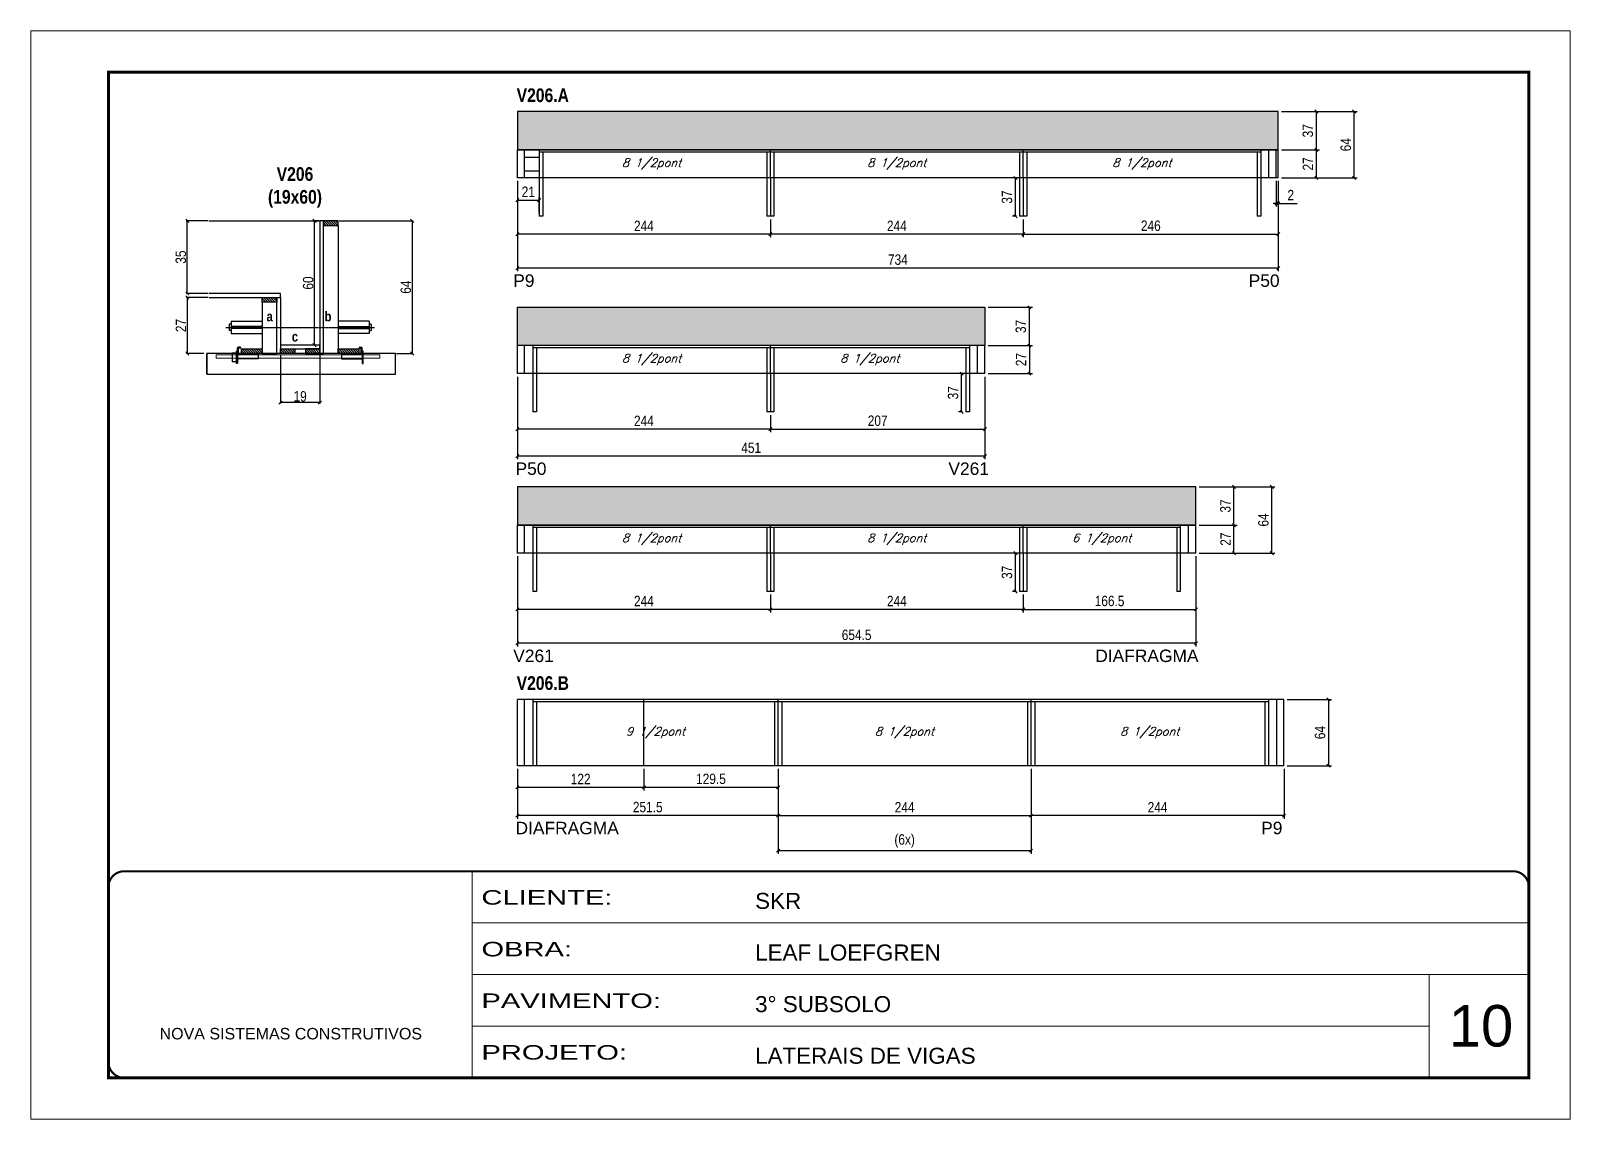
# Model space of a CAD drawing. Extents: x 3309 to 9590, y -2522 to 15424.
# Drawn here: x 4908 to 6393, y 11261 to 12311 of the extents above; entities that cross this region are included whole.
import ezdxf

# ---------------------------------------------------------------- set-up
doc = ezdxf.new("R2010")
doc.units = 0
for name, pattern in [('CONTINUO', [0]), ('DASHED', [0.75, 0.5, -0.25]), ('HIDDEN', [0.375, 0.25, -0.125])]:
    doc.linetypes.add(name, pattern=pattern)
for name, color, linetype in [('5', 5, 'Continuous'), ('barrote', 251, 'Continuous'), ('COTA', 241, 'Continuous'), ('detalhes', 4, 'Continuous'), ('NOMENCLATURA', 7, 'Continuous'), ('Painéis', 200, 'Continuous'), ('presilha', 1, 'Continuous'), ('SARR_2.2x10', 60, 'Continuous'), ('SARR_2.2x7', 40, 'Continuous'), ('SARR_3.5x7', 81, 'Continuous'), ('TENSOR', 3, 'Continuous'), ('texto', 7, 'Continuous')]:
    doc.layers.add(name, color=color, linetype=linetype)
for name, color, linetype, lineweight in [('CARIMBO', 255, 'Continuous', 9), ('CONCRETO', 251, 'Continuous', 25), ('Folhas', 255, 'Continuous', 9), ('SARRAFO DE PRESSAO', 251, 'DASHED', 9), ('SCO-___-LAJ', 2, 'Continuous', 0)]:
    doc.layers.add(name, color=color, linetype=linetype, lineweight=lineweight)
doc.styles.add('ARIAL', font='arial.ttf')
doc.styles.add('COTA TECNICA', font='techl___.ttf', dxfattribs={"height": 10})
doc.styles.add('COTA TECNICA 2X', font='techl___.ttf', dxfattribs={"height": 10})
doc.styles.add('Romans', font='romans.shx')
doc.styles.get("Standard").update_dxf_attribs({"font": 'arial.ttf'})
doc.styles.add('TECNICA', font='techb___.ttf', dxfattribs={"height": 10})
doc.styles.add('Tecnologia', font='')
doc.styles.get('Tecnologia').set_extended_font_data('Forgotten Futurist')
doc.dimstyles.new('PAINEL', dxfattribs={"dimtxt": 10, "dimasz": 3, "dimexe": 3, "dimexo": 3, "dimgap": 3, "dimtad": 1, "dimdec": 1, "dimzin": 12, "dimdsep": 46, "dimtxsty": 'COTA TECNICA', "dimblk1": 'OBLIQUE', "dimblk2": 'OBLIQUE', "dimsah": 1, "dimcen": 0.9, "dimclrd": 4, "dimclre": 4, "dimclrt": 240, "dimadec": 1, "dimazin": 3, "dimtfac": 1, "dimtdec": 1, "dimtmove": 0, "dimatfit": 3, "dimfxl": 1, "dimtolj": 1, "dimtzin": 12, "dimarcsym": 0})
doc.dimstyles.new('SECAO', dxfattribs={"dimscale": 0.333333, "dimtxt": 5, "dimasz": 9, "dimexe": 3, "dimexo": 3, "dimgap": 3, "dimtad": 1, "dimdec": 1, "dimlfac": 0.5, "dimzin": 12, "dimdsep": 46, "dimtxsty": 'COTA TECNICA 2X', "dimblk1": 'OBLIQUE', "dimblk2": 'OBLIQUE', "dimsah": 1, "dimcen": 0.9, "dimclrd": 4, "dimclre": 4, "dimclrt": 240, "dimadec": 1, "dimazin": 3, "dimtfac": 1, "dimtdec": 1, "dimtmove": 0, "dimatfit": 3, "dimfxl": 1, "dimtolj": 1, "dimtzin": 12, "dimarcsym": 0})
pattern_1 = [(135, (38384.258, -111512.7385), (-1.122532015, -1.122532015), [])]

msp = doc.modelspace()

# ---------------------------------------------------------------- texts
at = {"layer": '5', "linetype": 'Continuous'}
for s, rotation, p in [('P9', 359.99996, (5373.27, 12063.7)), ('P50', 359.99996, (6082.7, 12063.7)), ('P50', 0.00004, (5375.47, 11882.27)), ('V261', 0.00004, (5793.02, 11882.27)), ('V261', 359.99996, (5373.27, 11701.74)), ('DIAFRAGMA', 359.99996, (5934.7, 11701.74)), ('DIAFRAGMA', 0.00004, (5375.47, 11535.63)), ('P9', 0.00004, (6094.75, 11535.63))]:
    msp.add_text(s, height=12, rotation=rotation, dxfattribs=at).set_placement(p)
at = {"layer": 'CARIMBO', "style": 'ARIAL'}
msp.add_text('10', height=40, dxfattribs=at).set_placement((6275.73, 11330.85))
at = {"layer": 'detalhes', "style": 'TECNICA'}
for s, p in [('a', (5135.25, 12030.41)), ('b', (5191.22, 12030.4)), ('c', (5159.61, 12010.9))]:
    msp.add_text(s, height=9.6, dxfattribs=at).set_placement(p)
at = {"layer": 'NOMENCLATURA', "style": 'TECNICA'}
for s, p in [('V206.A', (5376.55, 12241.95)), ('V206.B', (5376.55, 11674.85))]:
    msp.add_text(s, height=13.2, dxfattribs=at).set_placement(p)
at = {"layer": 'NOMENCLATURA', "insert": (5162.72, 12179.13), "char_height": 13.2, "attachment_point": 2, "style": 'TECNICA'}
msp.add_mtext_dynamic_manual_height_columns('V206\\P(19x60)', width=300.2766, gutter_width=1, heights=[0], dxfattribs=at)
at = {"layer": 'texto', "color": 2, "char_height": 8, "attachment_point": 5, "style": 'Romans'}
for s, insert in [('{\\Q19;\\C256;8 1/2pont}', (5506.77, 12182.16)), ('{\\Q19;\\C256;8 1/2pont}', (5743.27, 12182.16)), ('{\\Q19;\\C256;8 1/2pont}', (5979.77, 12182.16)), ('{\\Q19;\\C256;8 1/2pont}', (5506.77, 11993.49)), ('{\\Q19;\\C256;8 1/2pont}', (5717.27, 11993.49)), ('{\\Q19;\\C256;8 1/2pont}', (5506.77, 11820.2)), ('{\\Q19;\\C256;8 1/2pont}', (5743.27, 11820.2)), ('{\\Q19;\\C256;6 1/2pont}', (5941.02, 11820.2)), ('{\\Q19;\\C256;9 1/2pont}', (5510.52, 11633.56)), ('{\\Q19;\\C256;8 1/2pont}', (5750.77, 11633.56)), ('{\\Q19;\\C256;8 1/2pont}', (5987.27, 11633.56))]:
    msp.add_mtext(s, dxfattribs=dict(at, insert=insert))

# ---------------------------------------------------------------- blocks, each defined once
blk = doc.blocks.new('9999999999')
at = {"color": 30, "linetype": 'CONTINUO'}
for p, q in [((98564.6, 34230.2), (98564.6, 34429.4)), ((98564.6, 34379.6), (99584, 34379.6)), ((98564.6, 34329.8), (99488, 34329.8)), ((99584, 34329.8), (99488, 34329.8)), ((99488, 34329.8), (99488, 34230.2)), ((98564.6, 34280), (99488, 34280))]:
    blk.add_line(p, q, dxfattribs=at)
at = {"color": 30, "linetype": 'CONTINUO', "const_width": 2}
blk.add_lwpolyline([(99584, 34230.2), (99584, 34414.4, 0.414214), (99569, 34429.4), (98229, 34429.4, 0.414214), (98214, 34414.4), (98214, 34245.2, 0.414214), (98229, 34230.2), (99584, 34230.2)], format="xyb", dxfattribs=at)
at = {"layer": 'Folhas'}
blk.add_lwpolyline([(98139, 34190.2), (99624, 34190.2), (99624, 35240.2), (98139, 35240.2)], close=True, dxfattribs=at)
at = {"layer": 'Folhas', "color": 30, "const_width": 3}
blk.add_lwpolyline([(98214, 34230.2), (99584, 34230.2), (99584, 35200.2), (98214, 35200.2)], close=True, dxfattribs=at)
at = {"color": 7, "linetype": 'Continuous', "ltscale": 5, "style": 'ARIAL'}
for s, height, p in [('SKR', 15.48, (98837.7, 34393.1)), ('LEAF LOEFGREN', 15.483, (98837.7, 34343.3)), ('3° SUBSOLO', 15.48, (98837.7, 34293.5)), ('NOVA SISTEMAS CONSTRUTIVOS', 11.059, (98263.2, 34267.2)), ('LATERAIS DE VIGAS', 15.483, (98837.7, 34243.7))]:
    blk.add_text(s, height=height, dxfattribs=at).set_placement(p)
at = {"layer": 'Folhas', "color": 7, "style": 'Tecnologia', "width": 1.5}
for s, p in [('CLIENTE:', (98573.7, 34397.2)), ('OBRA:', (98573.7, 34347.3)), ('PAVIMENTO:', (98573.7, 34297.5)), ('PROJETO:', (98573.7, 34247.7))]:
    blk.add_text(s, height=14, dxfattribs=at).set_placement(p)
blk = doc.blocks.new('_Oblique')
at = {"color": 0, "linetype": 'ByBlock', "lineweight": -2}
blk.add_line((-0.5, -0.5), (0.5, 0.5), dxfattribs=at)
blk = doc.blocks.new('*D262')
at = {"layer": 'COTA', "color": 4, "lineweight": -2, "transparency": 16777216}
for p, q in [((5148.7, 11998.4), (5148.7, 11951)), ((5186.7, 11998.4), (5186.7, 11951)), ((5186.7, 11952), (5148.7, 11952))]:
    blk.add_line(p, q, dxfattribs=at)
at = {"layer": 'Defpoints', "color": 0, "transparency": 16777216}
for p in [(5148.7, 11999.4), (5186.7, 11999.4), (5148.7, 11952)]:
    blk.add_point(p, dxfattribs=at)
at = {"layer": 'COTA', "color": 4, "lineweight": -2, "transparency": 16777216, "xscale": 3, "yscale": 3, "zscale": 3, "rotation": 180}
blk.add_blockref('_Oblique', (5148.7, 11952), dxfattribs=at)
at = {"layer": 'COTA', "color": 4, "lineweight": -2, "transparency": 16777216, "xscale": 3, "yscale": 3, "zscale": 3}
blk.add_blockref('_Oblique', (5186.7, 11952), dxfattribs=at)
at = {"layer": 'COTA', "color": 240, "transparency": 16777216, "insert": (5167.7, 11958), "char_height": 10, "attachment_point": 5, "style": 'COTA TECNICA 2X'}
blk.add_mtext('\\A1;19', dxfattribs=at)
blk = doc.blocks.new('PRESILHA METÁLICA 1')
at = {"layer": 'presilha'}
for p, q in [((0, 13), (6, 13)), ((0, 13), (0, 0)), ((6, 0), (0, 0)), ((6, 15.5), (7.5, 15.5)), ((6, -2.5), (6, 15.5)), ((6, 13), (6, 0)), ((7.5, 10.6), (7.5, 19.9)), ((7.5, 15.5), (7.5, -2.5)), ((37.5, 4.1), (7.5, 4.1)), ((12, 21), (8.6, 21)), ((9, 11.6), (9, 18.9)), ((12, 19.5), (9.6, 19.5)), ((37.5, 11), (9.6, 11)), ((12, 21), (12, 19.5)), ((37.5, 11), (37.5, 4.1)), ((7.5, -2.5), (6, -2.5))]:
    blk.add_line(p, q, dxfattribs=at)
for centre, radius, start, end in [((8.6, 19.9), 1.14, 90, 180), ((9.6, 18.9), 0.57, 90, 180), ((9.6, 11.6), 0.57, 180, 270)]:
    blk.add_arc(centre, radius, start, end, dxfattribs=at)
blk = doc.blocks.new('PRESILHA METÁLICA 2')
at = {"layer": 'presilha'}
for p, q in [((-5.2, 23.5), (-5.2, 22)), ((-5.2, 23.5), (-1.9, 23.5)), ((-0.8, 14.6), (-0.8, 22.4)), ((-30.8, 13.5), (-30.8, 6.6)), ((-30.8, 13.5), (-2.8, 13.5)), ((-30.8, 6.6), (-0.8, 6.6)), ((-5.2, 22), (-2.8, 22)), ((-2.2, 14.1), (-2.2, 21.4)), ((0.8, 18), (-0.8, 18)), ((-0.8, 18), (-0.8, 0)), ((-0.8, 0), (0.8, 0)), ((0.8, 0), (0.8, 18))]:
    blk.add_line(p, q, dxfattribs=at)
for centre, radius, start, end in [((-1.9, 22.4), 1.14, 0, 90), ((-2.8, 21.4), 0.57, 0, 90), ((-2.8, 14.1), 0.57, 270, 0)]:
    blk.add_arc(centre, radius, start, end, dxfattribs=at)
blk = doc.blocks.new('*D263')
at = {"layer": 'COTA', "color": 4, "lineweight": -2, "transparency": 16777216}
for p, q in [((5205.3, 12127.4), (5276.8, 12127.4)), ((5275.8, 12127.4), (5275.8, 11999.4)), ((5260.5, 11999.4), (5276.8, 11999.4))]:
    blk.add_line(p, q, dxfattribs=at)
at = {"layer": 'Defpoints', "color": 0, "transparency": 16777216}
for p in [(5204.3, 12127.4), (5259.5, 11999.4), (5275.8, 11999.4)]:
    blk.add_point(p, dxfattribs=at)
at = {"layer": 'COTA', "color": 4, "lineweight": -2, "transparency": 16777216, "xscale": 3, "yscale": 3, "zscale": 3}
for p, rotation in [((5275.8, 12127.4), 90), ((5275.8, 11999.4), 270)]:
    blk.add_blockref('_Oblique', p, dxfattribs=dict(at, rotation=rotation))
at = {"layer": 'COTA', "color": 240, "transparency": 16777216, "insert": (5269.7, 12063.4), "char_height": 10, "attachment_point": 5, "rotation": 90, "style": 'COTA TECNICA 2X'}
blk.add_mtext('\\A1;64', dxfattribs=at)
blk = doc.blocks.new('*D264')
at = {"layer": 'COTA', "color": 4, "lineweight": -2, "transparency": 16777216}
for p, q in [((5079, 12053.4), (5057.8, 12053.4)), ((5058.8, 12053.4), (5058.8, 11999.4)), ((5074.9, 11999.4), (5057.8, 11999.4))]:
    blk.add_line(p, q, dxfattribs=at)
at = {"layer": 'Defpoints', "color": 0, "transparency": 16777216}
for p in [(5080, 12053.4), (5058.8, 11999.4), (5075.9, 11999.4)]:
    blk.add_point(p, dxfattribs=at)
at = {"layer": 'COTA', "color": 4, "lineweight": -2, "transparency": 16777216, "xscale": 3, "yscale": 3, "zscale": 3}
for p, rotation in [((5058.8, 12053.4), 90), ((5058.8, 11999.4), 270)]:
    blk.add_blockref('_Oblique', p, dxfattribs=dict(at, rotation=rotation))
at = {"layer": 'COTA', "color": 240, "transparency": 16777216, "insert": (5052.7, 12026.4), "char_height": 10, "attachment_point": 5, "rotation": 90, "style": 'COTA TECNICA 2X'}
blk.add_mtext('\\A1;27', dxfattribs=at)
blk = doc.blocks.new('*D265')
at = {"layer": 'COTA', "color": 4, "lineweight": -2, "transparency": 16777216}
for p, q in [((5185.7, 12127.4), (5180.6, 12127.4)), ((5181.6, 12007.4), (5181.6, 12127.4)), ((5185.7, 12007.4), (5180.6, 12007.4))]:
    blk.add_line(p, q, dxfattribs=at)
at = {"layer": 'Defpoints', "color": 0, "transparency": 16777216}
for p in [(5181.6, 12127.4), (5186.7, 12127.4), (5186.7, 12007.4)]:
    blk.add_point(p, dxfattribs=at)
at = {"layer": 'COTA', "color": 4, "lineweight": -2, "transparency": 16777216, "xscale": 3, "yscale": 3, "zscale": 3}
for p, rotation in [((5181.6, 12127.4), 90), ((5181.6, 12007.4), 270)]:
    blk.add_blockref('_Oblique', p, dxfattribs=dict(at, rotation=rotation))
at = {"layer": 'COTA', "color": 240, "transparency": 16777216, "insert": (5175.5, 12067.4), "char_height": 10, "attachment_point": 5, "rotation": 90, "style": 'COTA TECNICA 2X'}
blk.add_mtext('\\A1;60', dxfattribs=at)
blk = doc.blocks.new('*D266')
at = {"layer": 'COTA', "color": 4, "lineweight": -2, "transparency": 16777216}
for p, q in [((5079, 12127.4), (5057.8, 12127.4)), ((5058.8, 12057.4), (5058.8, 12127.4)), ((5079, 12057.4), (5057.8, 12057.4))]:
    blk.add_line(p, q, dxfattribs=at)
at = {"layer": 'Defpoints', "color": 0, "transparency": 16777216}
for p in [(5058.8, 12127.4), (5080, 12127.4), (5080, 12057.4)]:
    blk.add_point(p, dxfattribs=at)
at = {"layer": 'COTA', "color": 4, "lineweight": -2, "transparency": 16777216, "xscale": 3, "yscale": 3, "zscale": 3}
for p, rotation in [((5058.8, 12127.4), 90), ((5058.8, 12057.4), 270)]:
    blk.add_blockref('_Oblique', p, dxfattribs=dict(at, rotation=rotation))
at = {"layer": 'COTA', "color": 240, "transparency": 16777216, "insert": (5052.6, 12092.4), "char_height": 10, "attachment_point": 5, "rotation": 90, "style": 'COTA TECNICA 2X'}
blk.add_mtext('\\A1;35', dxfattribs=at)
blk = doc.blocks.new('*D267')
at = {"layer": 'COTA', "color": 4, "linetype": 'ByBlock', "lineweight": -2, "transparency": 16777216}
for p, q in [((5621.3, 12128.8), (5621.3, 12111.5)), ((5865.3, 12128.8), (5865.3, 12111.5)), ((5865.3, 12114.5), (5621.3, 12114.5))]:
    blk.add_line(p, q, dxfattribs=at)
at = {"layer": 'Defpoints', "color": 0, "linetype": 'ByBlock', "transparency": 16777216}
for p in [(5621.3, 12131.8), (5865.3, 12131.8), (5621.3, 12114.5)]:
    blk.add_point(p, dxfattribs=at)
at = {"layer": 'COTA', "color": 4, "linetype": 'ByBlock', "lineweight": -2, "transparency": 16777216, "xscale": 3, "yscale": 3, "zscale": 3, "rotation": 180}
blk.add_blockref('_Oblique', (5621.3, 12114.5), dxfattribs=at)
at = {"layer": 'COTA', "color": 4, "linetype": 'ByBlock', "lineweight": -2, "transparency": 16777216, "xscale": 3, "yscale": 3, "zscale": 3}
blk.add_blockref('_Oblique', (5865.3, 12114.5), dxfattribs=at)
at = {"layer": 'COTA', "color": 240, "linetype": 'ByBlock', "transparency": 16777216, "insert": (5743.3, 12122.5), "char_height": 10, "attachment_point": 5, "style": 'COTA TECNICA'}
blk.add_mtext('\\A1;244', dxfattribs=at)
blk = doc.blocks.new('*D268')
at = {"layer": 'COTA', "color": 4, "linetype": 'ByBlock', "lineweight": -2, "transparency": 16777216}
for p, q in [((5377.3, 12165.8), (5377.3, 12111.5)), ((5621.3, 12128.8), (5621.3, 12111.5)), ((5621.3, 12114.5), (5377.3, 12114.5))]:
    blk.add_line(p, q, dxfattribs=at)
at = {"layer": 'Defpoints', "color": 0, "linetype": 'ByBlock', "transparency": 16777216}
for p in [(5377.3, 12168.8), (5621.3, 12131.8), (5377.3, 12114.5)]:
    blk.add_point(p, dxfattribs=at)
at = {"layer": 'COTA', "color": 4, "linetype": 'ByBlock', "lineweight": -2, "transparency": 16777216, "xscale": 3, "yscale": 3, "zscale": 3, "rotation": 180}
blk.add_blockref('_Oblique', (5377.3, 12114.5), dxfattribs=at)
at = {"layer": 'COTA', "color": 4, "linetype": 'ByBlock', "lineweight": -2, "transparency": 16777216, "xscale": 3, "yscale": 3, "zscale": 3}
blk.add_blockref('_Oblique', (5621.3, 12114.5), dxfattribs=at)
at = {"layer": 'COTA', "color": 240, "linetype": 'ByBlock', "transparency": 16777216, "insert": (5499.3, 12122.5), "char_height": 10, "attachment_point": 5, "style": 'COTA TECNICA'}
blk.add_mtext('\\A1;244', dxfattribs=at)
blk = doc.blocks.new('*D269')
at = {"layer": 'COTA', "color": 4, "linetype": 'ByBlock', "lineweight": -2, "transparency": 16777216}
for p, q in [((5377.3, 12165.8), (5377.3, 12078.7)), ((6111.3, 12165.8), (6111.3, 12078.7)), ((6111.3, 12081.7), (5377.3, 12081.7))]:
    blk.add_line(p, q, dxfattribs=at)
at = {"layer": 'Defpoints', "color": 0, "linetype": 'ByBlock', "transparency": 16777216}
for p in [(5377.3, 12168.8), (6111.3, 12168.8), (5377.3, 12081.7)]:
    blk.add_point(p, dxfattribs=at)
at = {"layer": 'COTA', "color": 4, "linetype": 'ByBlock', "lineweight": -2, "transparency": 16777216, "xscale": 3, "yscale": 3, "zscale": 3, "rotation": 180}
blk.add_blockref('_Oblique', (5377.3, 12081.7), dxfattribs=at)
at = {"layer": 'COTA', "color": 4, "linetype": 'ByBlock', "lineweight": -2, "transparency": 16777216, "xscale": 3, "yscale": 3, "zscale": 3}
blk.add_blockref('_Oblique', (6111.3, 12081.7), dxfattribs=at)
at = {"layer": 'COTA', "color": 240, "linetype": 'ByBlock', "transparency": 16777216, "insert": (5744.3, 12089.9), "char_height": 10, "attachment_point": 5, "style": 'COTA TECNICA'}
blk.add_mtext('\\A1;734', dxfattribs=at)
blk = doc.blocks.new('*D270')
at = {"layer": 'COTA', "color": 4, "lineweight": -2, "transparency": 16777216}
for p, q in [((6114.3, 12195.8), (6151, 12195.8)), ((6148, 12168.8), (6148, 12195.8)), ((6114.3, 12168.8), (6151, 12168.8))]:
    blk.add_line(p, q, dxfattribs=at)
at = {"layer": 'Defpoints', "color": 0, "transparency": 16777216}
for p in [(6111.3, 12195.8), (6148, 12195.8), (6111.3, 12168.8)]:
    blk.add_point(p, dxfattribs=at)
at = {"layer": 'COTA', "color": 4, "lineweight": -2, "transparency": 16777216, "xscale": 3, "yscale": 3, "zscale": 3}
for p, rotation in [((6148, 12195.8), 90), ((6148, 12168.8), 270)]:
    blk.add_blockref('_Oblique', p, dxfattribs=dict(at, rotation=rotation))
at = {"layer": 'COTA', "color": 240, "transparency": 16777216, "insert": (6139.9, 12182.3), "char_height": 10, "attachment_point": 5, "rotation": 90, "style": 'COTA TECNICA'}
blk.add_mtext('\\A1;27', dxfattribs=at)
blk = doc.blocks.new('*D271')
at = {"layer": 'COTA', "color": 4, "lineweight": -2, "transparency": 16777216}
for p, q in [((6114.3, 12232.8), (6151, 12232.8)), ((6148, 12195.8), (6148, 12232.8)), ((6114.3, 12195.8), (6151, 12195.8))]:
    blk.add_line(p, q, dxfattribs=at)
at = {"layer": 'Defpoints', "color": 0, "transparency": 16777216}
for p in [(6111.3, 12232.8), (6148, 12232.8), (6111.3, 12195.8)]:
    blk.add_point(p, dxfattribs=at)
at = {"layer": 'COTA', "color": 4, "lineweight": -2, "transparency": 16777216, "xscale": 3, "yscale": 3, "zscale": 3}
for p, rotation in [((6148, 12232.8), 90), ((6148, 12195.8), 270)]:
    blk.add_blockref('_Oblique', p, dxfattribs=dict(at, rotation=rotation))
at = {"layer": 'COTA', "color": 240, "transparency": 16777216, "insert": (6139.8, 12214.3), "char_height": 10, "attachment_point": 5, "rotation": 90, "style": 'COTA TECNICA'}
blk.add_mtext('\\A1;37', dxfattribs=at)
blk = doc.blocks.new('*D272')
at = {"layer": 'COTA', "color": 4, "lineweight": -2, "transparency": 16777216}
for p, q in [((6114.3, 12232.8), (6187.5, 12232.8)), ((6184.5, 12168.8), (6184.5, 12232.8)), ((6114.3, 12168.8), (6187.5, 12168.8))]:
    blk.add_line(p, q, dxfattribs=at)
at = {"layer": 'Defpoints', "color": 0, "transparency": 16777216}
for p in [(6111.3, 12232.8), (6184.5, 12232.8), (6111.3, 12168.8)]:
    blk.add_point(p, dxfattribs=at)
at = {"layer": 'COTA', "color": 4, "lineweight": -2, "transparency": 16777216, "xscale": 3, "yscale": 3, "zscale": 3}
for p, rotation in [((6184.5, 12232.8), 90), ((6184.5, 12168.8), 270)]:
    blk.add_blockref('_Oblique', p, dxfattribs=dict(at, rotation=rotation))
at = {"layer": 'COTA', "color": 240, "transparency": 16777216, "insert": (6176.4, 12200.8), "char_height": 10, "attachment_point": 5, "rotation": 90, "style": 'COTA TECNICA'}
blk.add_mtext('\\A1;64', dxfattribs=at)
blk = doc.blocks.new('*D273')
at = {"layer": 'COTA', "color": 4, "lineweight": -2, "transparency": 16777216}
for p, q in [((6111.3, 12165.8), (6111.3, 12111.5)), ((5865.3, 12128.8), (5865.3, 12111.5)), ((5865.3, 12114.5), (6111.3, 12114.5))]:
    blk.add_line(p, q, dxfattribs=at)
at = {"layer": 'Defpoints', "color": 0, "transparency": 16777216}
for p in [(6111.3, 12168.8), (5865.3, 12131.8), (6111.3, 12114.5)]:
    blk.add_point(p, dxfattribs=at)
at = {"layer": 'COTA', "color": 4, "lineweight": -2, "transparency": 16777216, "xscale": 3, "yscale": 3, "zscale": 3, "rotation": 180}
blk.add_blockref('_Oblique', (5865.3, 12114.5), dxfattribs=at)
at = {"layer": 'COTA', "color": 4, "lineweight": -2, "transparency": 16777216, "xscale": 3, "yscale": 3, "zscale": 3}
blk.add_blockref('_Oblique', (6111.3, 12114.5), dxfattribs=at)
at = {"layer": 'COTA', "color": 240, "transparency": 16777216, "insert": (5988.3, 12122.6), "char_height": 10, "attachment_point": 5, "style": 'COTA TECNICA'}
blk.add_mtext('\\A1;246', dxfattribs=at)
blk = doc.blocks.new('*D274')
at = {"layer": 'COTA', "color": 4, "lineweight": -2, "transparency": 16777216}
for p, q in [((5377.3, 12165.8), (5377.3, 12144.3)), ((5377.3, 12147.3), (5398.3, 12147.3)), ((5398.3, 12134.8), (5398.3, 12150.3))]:
    blk.add_line(p, q, dxfattribs=at)
at = {"layer": 'Defpoints', "color": 0, "transparency": 16777216}
for p in [(5377.3, 12168.8), (5398.3, 12147.3), (5398.3, 12131.8)]:
    blk.add_point(p, dxfattribs=at)
at = {"layer": 'COTA', "color": 4, "lineweight": -2, "transparency": 16777216, "xscale": 3, "yscale": 3, "zscale": 3, "rotation": 180}
blk.add_blockref('_Oblique', (5377.3, 12147.3), dxfattribs=at)
at = {"layer": 'COTA', "color": 4, "lineweight": -2, "transparency": 16777216, "xscale": 3, "yscale": 3, "zscale": 3}
blk.add_blockref('_Oblique', (5398.3, 12147.3), dxfattribs=at)
at = {"layer": 'COTA', "color": 240, "transparency": 16777216, "insert": (5387.8, 12155.4), "char_height": 10, "attachment_point": 5, "style": 'COTA TECNICA'}
blk.add_mtext('\\A1;21', dxfattribs=at)
blk = doc.blocks.new('*D275')
at = {"layer": 'COTA', "color": 4, "linetype": 'ByBlock', "lineweight": -2, "transparency": 16777216}
for p, q in [((5377.3, 11977), (5377.3, 11923.4)), ((5621.3, 11940), (5621.3, 11923.4)), ((5621.3, 11926.4), (5377.3, 11926.4))]:
    blk.add_line(p, q, dxfattribs=at)
at = {"layer": 'Defpoints', "color": 0, "linetype": 'ByBlock', "transparency": 16777216}
for p in [(5377.3, 11980), (5621.3, 11943), (5377.3, 11926.4)]:
    blk.add_point(p, dxfattribs=at)
at = {"layer": 'COTA', "color": 4, "linetype": 'ByBlock', "lineweight": -2, "transparency": 16777216, "xscale": 3, "yscale": 3, "zscale": 3, "rotation": 180}
blk.add_blockref('_Oblique', (5377.3, 11926.4), dxfattribs=at)
at = {"layer": 'COTA', "color": 4, "linetype": 'ByBlock', "lineweight": -2, "transparency": 16777216, "xscale": 3, "yscale": 3, "zscale": 3}
blk.add_blockref('_Oblique', (5621.3, 11926.4), dxfattribs=at)
at = {"layer": 'COTA', "color": 240, "linetype": 'ByBlock', "transparency": 16777216, "insert": (5499.3, 11934.4), "char_height": 10, "attachment_point": 5, "style": 'COTA TECNICA'}
blk.add_mtext('\\A1;244', dxfattribs=at)
blk = doc.blocks.new('*D276')
at = {"layer": 'COTA', "color": 4, "lineweight": -2, "transparency": 16777216}
for p, q in [((5831.3, 12007), (5874.2, 12007)), ((5871.2, 12007), (5871.2, 11980)), ((5831.3, 11980), (5874.2, 11980))]:
    blk.add_line(p, q, dxfattribs=at)
at = {"layer": 'Defpoints', "color": 0, "transparency": 16777216}
for p in [(5828.3, 12007), (5828.3, 11980), (5871.2, 11980)]:
    blk.add_point(p, dxfattribs=at)
at = {"layer": 'COTA', "color": 4, "lineweight": -2, "transparency": 16777216, "xscale": 3, "yscale": 3, "zscale": 3}
for p, rotation in [((5871.2, 12007), 90), ((5871.2, 11980), 270)]:
    blk.add_blockref('_Oblique', p, dxfattribs=dict(at, rotation=rotation))
at = {"layer": 'COTA', "color": 240, "transparency": 16777216, "insert": (5863.1, 11993.5), "char_height": 10, "attachment_point": 5, "rotation": 90, "style": 'COTA TECNICA'}
blk.add_mtext('\\A1;27', dxfattribs=at)
blk = doc.blocks.new('*D277')
at = {"layer": 'COTA', "color": 4, "lineweight": -2, "transparency": 16777216}
for p, q in [((5831.3, 12044), (5874.2, 12044)), ((5871.2, 12007), (5871.2, 12044)), ((5831.3, 12007), (5874.2, 12007))]:
    blk.add_line(p, q, dxfattribs=at)
at = {"layer": 'Defpoints', "color": 0, "transparency": 16777216}
for p in [(5828.3, 12044), (5871.2, 12044), (5828.3, 12007)]:
    blk.add_point(p, dxfattribs=at)
at = {"layer": 'COTA', "color": 4, "lineweight": -2, "transparency": 16777216, "xscale": 3, "yscale": 3, "zscale": 3}
for p, rotation in [((5871.2, 12044), 90), ((5871.2, 12007), 270)]:
    blk.add_blockref('_Oblique', p, dxfattribs=dict(at, rotation=rotation))
at = {"layer": 'COTA', "color": 240, "transparency": 16777216, "insert": (5862.9, 12025.5), "char_height": 10, "attachment_point": 5, "rotation": 90, "style": 'COTA TECNICA'}
blk.add_mtext('\\A1;37', dxfattribs=at)
blk = doc.blocks.new('*D278')
at = {"layer": 'COTA', "color": 4, "lineweight": -2, "transparency": 16777216}
for p, q in [((5806.8, 11980), (5802.8, 11980)), ((5805.8, 11943), (5805.8, 11980)), ((5806.8, 11943), (5802.8, 11943))]:
    blk.add_line(p, q, dxfattribs=at)
at = {"layer": 'Defpoints', "color": 0, "transparency": 16777216}
for p in [(5805.8, 11980), (5809.8, 11980), (5809.8, 11943)]:
    blk.add_point(p, dxfattribs=at)
at = {"layer": 'COTA', "color": 4, "lineweight": -2, "transparency": 16777216, "xscale": 3, "yscale": 3, "zscale": 3}
for p, rotation in [((5805.8, 11980), 90), ((5805.8, 11943), 270)]:
    blk.add_blockref('_Oblique', p, dxfattribs=dict(at, rotation=rotation))
at = {"layer": 'COTA', "color": 240, "transparency": 16777216, "insert": (5797.6, 11961.5), "char_height": 10, "attachment_point": 5, "rotation": 90, "style": 'COTA TECNICA'}
blk.add_mtext('\\A1;37', dxfattribs=at)
blk = doc.blocks.new('*D279')
at = {"layer": 'COTA', "color": 4, "lineweight": -2, "transparency": 16777216}
for p, q in [((5828.3, 11977), (5828.3, 11923.4)), ((5621.3, 11940), (5621.3, 11923.4)), ((5621.3, 11926.4), (5828.3, 11926.4))]:
    blk.add_line(p, q, dxfattribs=at)
at = {"layer": 'Defpoints', "color": 0, "transparency": 16777216}
for p in [(5828.3, 11980), (5621.3, 11943), (5828.3, 11926.4)]:
    blk.add_point(p, dxfattribs=at)
at = {"layer": 'COTA', "color": 4, "lineweight": -2, "transparency": 16777216, "xscale": 3, "yscale": 3, "zscale": 3, "rotation": 180}
blk.add_blockref('_Oblique', (5621.3, 11926.4), dxfattribs=at)
at = {"layer": 'COTA', "color": 4, "lineweight": -2, "transparency": 16777216, "xscale": 3, "yscale": 3, "zscale": 3}
blk.add_blockref('_Oblique', (5828.3, 11926.4), dxfattribs=at)
at = {"layer": 'COTA', "color": 240, "transparency": 16777216, "insert": (5724.8, 11934.5), "char_height": 10, "attachment_point": 5, "style": 'COTA TECNICA'}
blk.add_mtext('\\A1;207', dxfattribs=at)
blk = doc.blocks.new('*D280')
at = {"layer": 'COTA', "color": 4, "lineweight": -2, "transparency": 16777216}
for p, q in [((5858.8, 12168.8), (5854.8, 12168.8)), ((5857.8, 12131.8), (5857.8, 12168.8)), ((5858.8, 12131.8), (5854.8, 12131.8))]:
    blk.add_line(p, q, dxfattribs=at)
at = {"layer": 'Defpoints', "color": 0, "transparency": 16777216}
for p in [(5857.8, 12168.8), (5861.8, 12168.8), (5861.8, 12131.8)]:
    blk.add_point(p, dxfattribs=at)
at = {"layer": 'COTA', "color": 4, "lineweight": -2, "transparency": 16777216, "xscale": 3, "yscale": 3, "zscale": 3}
for p, rotation in [((5857.8, 12168.8), 90), ((5857.8, 12131.8), 270)]:
    blk.add_blockref('_Oblique', p, dxfattribs=dict(at, rotation=rotation))
at = {"layer": 'COTA', "color": 240, "transparency": 16777216, "insert": (5849.6, 12150.3), "char_height": 10, "attachment_point": 5, "rotation": 90, "style": 'COTA TECNICA'}
blk.add_mtext('\\A1;37', dxfattribs=at)
blk = doc.blocks.new('*D281')
at = {"layer": 'COTA', "color": 4, "linetype": 'ByBlock', "lineweight": -2, "transparency": 16777216}
for p, q in [((5621.3, 11766.8), (5621.3, 11749.5)), ((5865.3, 11766.8), (5865.3, 11749.5)), ((5865.3, 11752.5), (5621.3, 11752.5))]:
    blk.add_line(p, q, dxfattribs=at)
at = {"layer": 'Defpoints', "color": 0, "linetype": 'ByBlock', "transparency": 16777216}
for p in [(5621.3, 11769.8), (5865.3, 11769.8), (5621.3, 11752.5)]:
    blk.add_point(p, dxfattribs=at)
at = {"layer": 'COTA', "color": 4, "linetype": 'ByBlock', "lineweight": -2, "transparency": 16777216, "xscale": 3, "yscale": 3, "zscale": 3, "rotation": 180}
blk.add_blockref('_Oblique', (5621.3, 11752.5), dxfattribs=at)
at = {"layer": 'COTA', "color": 4, "linetype": 'ByBlock', "lineweight": -2, "transparency": 16777216, "xscale": 3, "yscale": 3, "zscale": 3}
blk.add_blockref('_Oblique', (5865.3, 11752.5), dxfattribs=at)
at = {"layer": 'COTA', "color": 240, "linetype": 'ByBlock', "transparency": 16777216, "insert": (5743.3, 11760.6), "char_height": 10, "attachment_point": 5, "style": 'COTA TECNICA'}
blk.add_mtext('\\A1;244', dxfattribs=at)
blk = doc.blocks.new('*D282')
at = {"layer": 'COTA', "color": 4, "linetype": 'ByBlock', "lineweight": -2, "transparency": 16777216}
for p, q in [((5377.3, 11803.8), (5377.3, 11749.5)), ((5621.3, 11766.8), (5621.3, 11749.5)), ((5621.3, 11752.5), (5377.3, 11752.5))]:
    blk.add_line(p, q, dxfattribs=at)
at = {"layer": 'Defpoints', "color": 0, "linetype": 'ByBlock', "transparency": 16777216}
for p in [(5377.3, 11806.8), (5621.3, 11769.8), (5377.3, 11752.5)]:
    blk.add_point(p, dxfattribs=at)
at = {"layer": 'COTA', "color": 4, "linetype": 'ByBlock', "lineweight": -2, "transparency": 16777216, "xscale": 3, "yscale": 3, "zscale": 3, "rotation": 180}
blk.add_blockref('_Oblique', (5377.3, 11752.5), dxfattribs=at)
at = {"layer": 'COTA', "color": 4, "linetype": 'ByBlock', "lineweight": -2, "transparency": 16777216, "xscale": 3, "yscale": 3, "zscale": 3}
blk.add_blockref('_Oblique', (5621.3, 11752.5), dxfattribs=at)
at = {"layer": 'COTA', "color": 240, "linetype": 'ByBlock', "transparency": 16777216, "insert": (5499.3, 11760.6), "char_height": 10, "attachment_point": 5, "style": 'COTA TECNICA'}
blk.add_mtext('\\A1;244', dxfattribs=at)
blk = doc.blocks.new('*D284')
at = {"layer": 'COTA', "color": 4, "linetype": 'ByBlock', "lineweight": -2, "transparency": 16777216}
for p, q in [((5377.3, 11803.8), (5377.3, 11716.8)), ((6031.8, 11803.8), (6031.8, 11716.8)), ((6031.8, 11719.8), (5377.3, 11719.8))]:
    blk.add_line(p, q, dxfattribs=at)
at = {"layer": 'Defpoints', "color": 0, "linetype": 'ByBlock', "transparency": 16777216}
for p in [(5377.3, 11806.8), (6031.8, 11806.8), (5377.3, 11719.8)]:
    blk.add_point(p, dxfattribs=at)
at = {"layer": 'COTA', "color": 4, "linetype": 'ByBlock', "lineweight": -2, "transparency": 16777216, "xscale": 3, "yscale": 3, "zscale": 3, "rotation": 180}
blk.add_blockref('_Oblique', (5377.3, 11719.8), dxfattribs=at)
at = {"layer": 'COTA', "color": 4, "linetype": 'ByBlock', "lineweight": -2, "transparency": 16777216, "xscale": 3, "yscale": 3, "zscale": 3}
blk.add_blockref('_Oblique', (6031.8, 11719.8), dxfattribs=at)
at = {"layer": 'COTA', "color": 240, "linetype": 'ByBlock', "transparency": 16777216, "insert": (5704.5, 11727.9), "char_height": 10, "attachment_point": 5, "style": 'COTA TECNICA'}
blk.add_mtext('\\A1;654.5', dxfattribs=at)
blk = doc.blocks.new('*D285')
at = {"layer": 'COTA', "color": 4, "lineweight": -2, "transparency": 16777216}
for p, q in [((6034.8, 11833.8), (6071.5, 11833.8)), ((6068.5, 11806.8), (6068.5, 11833.8)), ((6034.8, 11806.8), (6071.5, 11806.8))]:
    blk.add_line(p, q, dxfattribs=at)
at = {"layer": 'Defpoints', "color": 0, "transparency": 16777216}
for p in [(6031.8, 11833.8), (6068.5, 11833.8), (6031.8, 11806.8)]:
    blk.add_point(p, dxfattribs=at)
at = {"layer": 'COTA', "color": 4, "lineweight": -2, "transparency": 16777216, "xscale": 3, "yscale": 3, "zscale": 3}
for p, rotation in [((6068.5, 11833.8), 90), ((6068.5, 11806.8), 270)]:
    blk.add_blockref('_Oblique', p, dxfattribs=dict(at, rotation=rotation))
at = {"layer": 'COTA', "color": 240, "transparency": 16777216, "insert": (6060.4, 11820.3), "char_height": 10, "attachment_point": 5, "rotation": 90, "style": 'COTA TECNICA'}
blk.add_mtext('\\A1;27', dxfattribs=at)
blk = doc.blocks.new('*D286')
at = {"layer": 'COTA', "color": 4, "lineweight": -2, "transparency": 16777216}
for p, q in [((6034.8, 11870.8), (6071.5, 11870.8)), ((6068.5, 11833.8), (6068.5, 11870.8)), ((6034.8, 11833.8), (6071.5, 11833.8))]:
    blk.add_line(p, q, dxfattribs=at)
at = {"layer": 'Defpoints', "color": 0, "transparency": 16777216}
for p in [(6031.8, 11870.8), (6068.5, 11870.8), (6031.8, 11833.8)]:
    blk.add_point(p, dxfattribs=at)
at = {"layer": 'COTA', "color": 4, "lineweight": -2, "transparency": 16777216, "xscale": 3, "yscale": 3, "zscale": 3}
for p, rotation in [((6068.5, 11870.8), 90), ((6068.5, 11833.8), 270)]:
    blk.add_blockref('_Oblique', p, dxfattribs=dict(at, rotation=rotation))
at = {"layer": 'COTA', "color": 240, "transparency": 16777216, "insert": (6060.3, 11852.3), "char_height": 10, "attachment_point": 5, "rotation": 90, "style": 'COTA TECNICA'}
blk.add_mtext('\\A1;37', dxfattribs=at)
blk = doc.blocks.new('*D287')
at = {"layer": 'COTA', "color": 4, "lineweight": -2, "transparency": 16777216}
for p, q in [((6034.8, 11870.8), (6108, 11870.8)), ((6105, 11806.8), (6105, 11870.8)), ((6034.8, 11806.8), (6108, 11806.8))]:
    blk.add_line(p, q, dxfattribs=at)
at = {"layer": 'Defpoints', "color": 0, "transparency": 16777216}
for p in [(6031.8, 11870.8), (6105, 11870.8), (6031.8, 11806.8)]:
    blk.add_point(p, dxfattribs=at)
at = {"layer": 'COTA', "color": 4, "lineweight": -2, "transparency": 16777216, "xscale": 3, "yscale": 3, "zscale": 3}
for p, rotation in [((6105, 11870.8), 90), ((6105, 11806.8), 270)]:
    blk.add_blockref('_Oblique', p, dxfattribs=dict(at, rotation=rotation))
at = {"layer": 'COTA', "color": 240, "transparency": 16777216, "insert": (6096.9, 11838.8), "char_height": 10, "attachment_point": 5, "rotation": 90, "style": 'COTA TECNICA'}
blk.add_mtext('\\A1;64', dxfattribs=at)
blk = doc.blocks.new('*D288')
at = {"layer": 'COTA', "color": 4, "lineweight": -2, "transparency": 16777216}
for p, q in [((6031.8, 11803.8), (6031.8, 11749.5)), ((5865.3, 11766.8), (5865.3, 11749.5)), ((5865.3, 11752.5), (6031.8, 11752.5))]:
    blk.add_line(p, q, dxfattribs=at)
at = {"layer": 'Defpoints', "color": 0, "transparency": 16777216}
for p in [(6031.8, 11806.8), (5865.3, 11769.8), (6031.8, 11752.5)]:
    blk.add_point(p, dxfattribs=at)
at = {"layer": 'COTA', "color": 4, "lineweight": -2, "transparency": 16777216, "xscale": 3, "yscale": 3, "zscale": 3, "rotation": 180}
blk.add_blockref('_Oblique', (5865.3, 11752.5), dxfattribs=at)
at = {"layer": 'COTA', "color": 4, "lineweight": -2, "transparency": 16777216, "xscale": 3, "yscale": 3, "zscale": 3}
blk.add_blockref('_Oblique', (6031.8, 11752.5), dxfattribs=at)
at = {"layer": 'COTA', "color": 240, "transparency": 16777216, "insert": (5948.5, 11760.6), "char_height": 10, "attachment_point": 5, "style": 'COTA TECNICA'}
blk.add_mtext('\\A1;166.5', dxfattribs=at)
blk = doc.blocks.new('*D283')
at = {"layer": 'COTA', "color": 4, "lineweight": -2, "transparency": 16777216}
for p, q in [((5858.8, 11806.8), (5854.8, 11806.8)), ((5857.8, 11769.8), (5857.8, 11806.8)), ((5858.8, 11769.8), (5854.8, 11769.8))]:
    blk.add_line(p, q, dxfattribs=at)
at = {"layer": 'Defpoints', "color": 0, "transparency": 16777216}
for p in [(5857.8, 11806.8), (5861.8, 11806.8), (5861.8, 11769.8)]:
    blk.add_point(p, dxfattribs=at)
at = {"layer": 'COTA', "color": 4, "lineweight": -2, "transparency": 16777216, "xscale": 3, "yscale": 3, "zscale": 3}
for p, rotation in [((5857.8, 11806.8), 90), ((5857.8, 11769.8), 270)]:
    blk.add_blockref('_Oblique', p, dxfattribs=dict(at, rotation=rotation))
at = {"layer": 'COTA', "color": 240, "transparency": 16777216, "insert": (5849.6, 11788.3), "char_height": 10, "attachment_point": 5, "rotation": 90, "style": 'COTA TECNICA'}
blk.add_mtext('\\A1;37', dxfattribs=at)
blk = doc.blocks.new('*D289')
at = {"layer": 'COTA', "color": 4, "lineweight": -2, "transparency": 16777216}
for p, q in [((6109.3, 12165.8), (6109.3, 12141.2)), ((6111.3, 12165.8), (6111.3, 12141.2)), ((6109.3, 12144.2), (6106.3, 12144.2)), ((6109.3, 12144.2), (6111.3, 12144.2)), ((6111.3, 12144.2), (6129.4, 12144.2))]:
    blk.add_line(p, q, dxfattribs=at)
at = {"layer": 'Defpoints', "color": 0, "transparency": 16777216}
for p in [(6109.3, 12168.8), (6111.3, 12168.8), (6111.3, 12144.2)]:
    blk.add_point(p, dxfattribs=at)
at = {"layer": 'COTA', "color": 4, "lineweight": -2, "transparency": 16777216, "xscale": 3, "yscale": 3, "zscale": 3}
blk.add_blockref('_Oblique', (6109.3, 12144.2), dxfattribs=at)
at = {"layer": 'COTA', "color": 4, "lineweight": -2, "transparency": 16777216, "xscale": 3, "yscale": 3, "zscale": 3, "rotation": 180}
blk.add_blockref('_Oblique', (6111.3, 12144.2), dxfattribs=at)
at = {"layer": 'COTA', "color": 240, "transparency": 16777216, "insert": (6123.3, 12152.2), "char_height": 10, "attachment_point": 5, "style": 'COTA TECNICA'}
blk.add_mtext('\\A1;2', dxfattribs=at)
blk = doc.blocks.new('*D290')
at = {"layer": 'COTA', "color": 4, "linetype": 'ByBlock', "lineweight": -2, "transparency": 16777216}
for p, q in [((5872.8, 11598.7), (5872.8, 11550.6)), ((6116.8, 11598.7), (6116.8, 11550.6)), ((6116.8, 11553.6), (5872.8, 11553.6))]:
    blk.add_line(p, q, dxfattribs=at)
at = {"layer": 'Defpoints', "color": 0, "linetype": 'ByBlock', "transparency": 16777216}
for p in [(5872.8, 11601.7), (6116.8, 11601.7), (5872.8, 11553.6)]:
    blk.add_point(p, dxfattribs=at)
at = {"layer": 'COTA', "color": 4, "linetype": 'ByBlock', "lineweight": -2, "transparency": 16777216, "xscale": 3, "yscale": 3, "zscale": 3, "rotation": 180}
blk.add_blockref('_Oblique', (5872.8, 11553.6), dxfattribs=at)
at = {"layer": 'COTA', "color": 4, "linetype": 'ByBlock', "lineweight": -2, "transparency": 16777216, "xscale": 3, "yscale": 3, "zscale": 3}
blk.add_blockref('_Oblique', (6116.8, 11553.6), dxfattribs=at)
at = {"layer": 'COTA', "color": 240, "linetype": 'ByBlock', "transparency": 16777216, "insert": (5994.8, 11561.7), "char_height": 10, "attachment_point": 5, "style": 'COTA TECNICA'}
blk.add_mtext('\\A1;244', dxfattribs=at)
blk = doc.blocks.new('*D291')
at = {"layer": 'COTA', "color": 4, "linetype": 'ByBlock', "lineweight": -2, "transparency": 16777216}
for p, q in [((5377.3, 11598.7), (5377.3, 11550.6)), ((5628.8, 11598.7), (5628.8, 11550.6)), ((5628.8, 11553.6), (5377.3, 11553.6))]:
    blk.add_line(p, q, dxfattribs=at)
at = {"layer": 'Defpoints', "color": 0, "linetype": 'ByBlock', "transparency": 16777216}
for p in [(5377.3, 11601.7), (5628.8, 11601.7), (5377.3, 11553.6)]:
    blk.add_point(p, dxfattribs=at)
at = {"layer": 'COTA', "color": 4, "linetype": 'ByBlock', "lineweight": -2, "transparency": 16777216, "xscale": 3, "yscale": 3, "zscale": 3, "rotation": 180}
blk.add_blockref('_Oblique', (5377.3, 11553.6), dxfattribs=at)
at = {"layer": 'COTA', "color": 4, "linetype": 'ByBlock', "lineweight": -2, "transparency": 16777216, "xscale": 3, "yscale": 3, "zscale": 3}
blk.add_blockref('_Oblique', (5628.8, 11553.6), dxfattribs=at)
at = {"layer": 'COTA', "color": 240, "linetype": 'ByBlock', "transparency": 16777216, "insert": (5503, 11561.8), "char_height": 10, "attachment_point": 5, "style": 'COTA TECNICA'}
blk.add_mtext('\\A1;251.5', dxfattribs=at)
blk = doc.blocks.new('*D292')
at = {"layer": 'COTA', "color": 4, "lineweight": -2, "transparency": 16777216}
for p, q in [((6119.8, 11665.7), (6162.7, 11665.7)), ((6159.7, 11665.7), (6159.7, 11601.7)), ((6119.8, 11601.7), (6162.7, 11601.7))]:
    blk.add_line(p, q, dxfattribs=at)
at = {"layer": 'Defpoints', "color": 0, "transparency": 16777216}
for p in [(6116.8, 11665.7), (6116.8, 11601.7), (6159.7, 11601.7)]:
    blk.add_point(p, dxfattribs=at)
at = {"layer": 'COTA', "color": 4, "lineweight": -2, "transparency": 16777216, "xscale": 3, "yscale": 3, "zscale": 3}
for p, rotation in [((6159.7, 11665.7), 90), ((6159.7, 11601.7), 270)]:
    blk.add_blockref('_Oblique', p, dxfattribs=dict(at, rotation=rotation))
at = {"layer": 'COTA', "color": 240, "transparency": 16777216, "insert": (6151.6, 11633.7), "char_height": 10, "attachment_point": 5, "rotation": 90, "style": 'COTA TECNICA'}
blk.add_mtext('\\A1;64', dxfattribs=at)
blk = doc.blocks.new('*D293')
at = {"layer": 'COTA', "color": 4, "lineweight": -2, "transparency": 16777216}
for p, q in [((5628.8, 11598.7), (5628.8, 11550.6)), ((5872.8, 11598.7), (5872.8, 11550.6)), ((5628.8, 11553.6), (5872.8, 11553.6))]:
    blk.add_line(p, q, dxfattribs=at)
at = {"layer": 'Defpoints', "color": 0, "transparency": 16777216}
for p in [(5628.8, 11601.7), (5872.8, 11601.7), (5872.8, 11553.6)]:
    blk.add_point(p, dxfattribs=at)
at = {"layer": 'COTA', "color": 4, "lineweight": -2, "transparency": 16777216, "xscale": 3, "yscale": 3, "zscale": 3, "rotation": 180}
blk.add_blockref('_Oblique', (5628.8, 11553.6), dxfattribs=at)
at = {"layer": 'COTA', "color": 4, "lineweight": -2, "transparency": 16777216, "xscale": 3, "yscale": 3, "zscale": 3}
blk.add_blockref('_Oblique', (5872.8, 11553.6), dxfattribs=at)
at = {"layer": 'COTA', "color": 240, "transparency": 16777216, "insert": (5750.8, 11561.7), "char_height": 10, "attachment_point": 5, "style": 'COTA TECNICA'}
blk.add_mtext('\\A1;244', dxfattribs=at)
blk = doc.blocks.new('*D294')
at = {"layer": 'COTA', "color": 4, "lineweight": -2, "transparency": 16777216}
for p, q in [((5377.3, 11598.7), (5377.3, 11577.9)), ((5499.3, 11598.7), (5499.3, 11577.9)), ((5377.3, 11580.9), (5499.3, 11580.9))]:
    blk.add_line(p, q, dxfattribs=at)
at = {"layer": 'Defpoints', "color": 0, "transparency": 16777216}
for p in [(5377.3, 11601.7), (5499.3, 11601.7), (5499.3, 11580.9)]:
    blk.add_point(p, dxfattribs=at)
at = {"layer": 'COTA', "color": 4, "lineweight": -2, "transparency": 16777216, "xscale": 3, "yscale": 3, "zscale": 3, "rotation": 180}
blk.add_blockref('_Oblique', (5377.3, 11580.9), dxfattribs=at)
at = {"layer": 'COTA', "color": 4, "lineweight": -2, "transparency": 16777216, "xscale": 3, "yscale": 3, "zscale": 3}
blk.add_blockref('_Oblique', (5499.3, 11580.9), dxfattribs=at)
at = {"layer": 'COTA', "color": 240, "transparency": 16777216, "insert": (5438.3, 11588.9), "char_height": 10, "attachment_point": 5, "style": 'COTA TECNICA'}
blk.add_mtext('\\A1;122', dxfattribs=at)
blk = doc.blocks.new('*D295')
at = {"layer": 'COTA', "color": 4, "lineweight": -2, "transparency": 16777216}
for p, q in [((5499.3, 11598.7), (5499.3, 11577.9)), ((5628.8, 11598.7), (5628.8, 11577.9)), ((5499.3, 11580.9), (5628.8, 11580.9))]:
    blk.add_line(p, q, dxfattribs=at)
at = {"layer": 'Defpoints', "color": 0, "transparency": 16777216}
for p in [(5499.3, 11601.7), (5628.8, 11601.7), (5628.8, 11580.9)]:
    blk.add_point(p, dxfattribs=at)
at = {"layer": 'COTA', "color": 4, "lineweight": -2, "transparency": 16777216, "xscale": 3, "yscale": 3, "zscale": 3, "rotation": 180}
blk.add_blockref('_Oblique', (5499.3, 11580.9), dxfattribs=at)
at = {"layer": 'COTA', "color": 4, "lineweight": -2, "transparency": 16777216, "xscale": 3, "yscale": 3, "zscale": 3}
blk.add_blockref('_Oblique', (5628.8, 11580.9), dxfattribs=at)
at = {"layer": 'COTA', "color": 240, "transparency": 16777216, "insert": (5564, 11589), "char_height": 10, "attachment_point": 5, "style": 'COTA TECNICA'}
blk.add_mtext('\\A1;129.5', dxfattribs=at)
blk = doc.blocks.new('*D296')
at = {"layer": 'COTA', "color": 4, "lineweight": -2, "transparency": 16777216}
for p, q in [((5628.8, 11598.7), (5628.8, 11516.8)), ((5872.8, 11598.7), (5872.8, 11516.8)), ((5628.8, 11519.8), (5872.8, 11519.8))]:
    blk.add_line(p, q, dxfattribs=at)
at = {"layer": 'Defpoints', "color": 0, "transparency": 16777216}
for p in [(5628.8, 11601.7), (5872.8, 11601.7), (5872.8, 11519.8)]:
    blk.add_point(p, dxfattribs=at)
at = {"layer": 'COTA', "color": 4, "lineweight": -2, "transparency": 16777216, "xscale": 3, "yscale": 3, "zscale": 3, "rotation": 180}
blk.add_blockref('_Oblique', (5628.8, 11519.8), dxfattribs=at)
at = {"layer": 'COTA', "color": 4, "lineweight": -2, "transparency": 16777216, "xscale": 3, "yscale": 3, "zscale": 3}
blk.add_blockref('_Oblique', (5872.8, 11519.8), dxfattribs=at)
at = {"layer": 'COTA', "color": 240, "transparency": 16777216, "insert": (5750.8, 11529.1), "char_height": 10, "attachment_point": 5, "style": 'COTA TECNICA'}
blk.add_mtext('\\A1;(6x)', dxfattribs=at)
blk = doc.blocks.new('*D1119')
at = {"layer": 'COTA', "color": 4, "lineweight": -2, "transparency": 16777216}
for p, q in [((5377.3, 11977), (5377.3, 11897.3)), ((5828.3, 11977), (5828.3, 11897.3)), ((5828.3, 11900.3), (5377.3, 11900.3))]:
    blk.add_line(p, q, dxfattribs=at)
at = {"layer": 'Defpoints', "color": 0, "transparency": 16777216}
for p in [(5377.3, 11980), (5828.3, 11980), (5377.3, 11900.3)]:
    blk.add_point(p, dxfattribs=at)
at = {"layer": 'COTA', "color": 4, "lineweight": -2, "transparency": 16777216, "xscale": 3, "yscale": 3, "zscale": 3, "rotation": 180}
blk.add_blockref('_Oblique', (5377.3, 11900.3), dxfattribs=at)
at = {"layer": 'COTA', "color": 4, "lineweight": -2, "transparency": 16777216, "xscale": 3, "yscale": 3, "zscale": 3}
blk.add_blockref('_Oblique', (5828.3, 11900.3), dxfattribs=at)
at = {"layer": 'COTA', "color": 240, "transparency": 16777216, "insert": (5602.8, 11908.4), "char_height": 10, "attachment_point": 5, "style": 'COTA TECNICA'}
blk.add_mtext('\\A1;451', dxfattribs=at)

# ---------------------------------------------------------------- dimensions: what is measured, and where the dimension line sits
at = {"layer": 'COTA'}
for base, p1, p2, dimstyle, picture, middle in [((6148.02, 12232.76), (6111.27, 12195.76), (6111.27, 12232.76), 'PAINEL', '*D271', (6139.8, 12214.26)), ((6184.51, 12232.76), (6111.27, 12168.76), (6111.27, 12232.76), 'PAINEL', '*D272', (6176.41, 12200.76)), ((6148.02, 12195.76), (6111.27, 12168.76), (6111.27, 12195.76), 'PAINEL', '*D270', (6139.95, 12182.26)), ((5857.78, 12168.76), (5861.77, 12131.76), (5861.77, 12168.76), 'PAINEL', '*D280', (5849.56, 12150.26)), ((5058.8, 12127.43), (5080.02, 12057.43), (5080.02, 12127.43), 'SECAO', '*D266', (5052.58, 12092.43)), ((5181.65, 12127.43), (5186.72, 12007.43), (5186.72, 12127.43), 'SECAO', '*D265', (5175.54, 12067.43)), ((5275.77, 11999.43, 0), (5204.32, 12127.43), (5259.53, 11999.43, 0), 'SECAO', '*D263', (5269.66, 12063.43, 0)), ((5058.8, 11999.43, 0), (5080.02, 12053.43), (5075.91, 11999.43, 0), 'SECAO', '*D264', (5052.73, 12026.43, 0)), ((5871.16, 12043.99), (5828.27, 12006.99), (5828.27, 12043.99), 'PAINEL', '*D277', (5862.94, 12025.49)), ((5871.16, 11979.99), (5828.27, 12006.99), (5828.27, 11979.99), 'PAINEL', '*D276', (5863.09, 11993.49)), ((5805.78, 11979.99), (5809.77, 11942.99), (5809.77, 11979.99), 'PAINEL', '*D278', (5797.56, 11961.49)), ((6068.52, 11870.8), (6031.77, 11833.8), (6031.77, 11870.8), 'PAINEL', '*D286', (6060.3, 11852.3)), ((6105.01, 11870.8), (6031.77, 11806.8), (6031.77, 11870.8), 'PAINEL', '*D287', (6096.91, 11838.8)), ((6068.52, 11833.8), (6031.77, 11806.8), (6031.77, 11833.8), 'PAINEL', '*D285', (6060.45, 11820.3)), ((5857.78, 11806.8), (5861.77, 11769.8), (5861.77, 11806.8), 'PAINEL', '*D283', (5849.56, 11788.3)), ((6159.66, 11601.66), (6116.77, 11665.66), (6116.77, 11601.66), 'PAINEL', '*D292', (6151.56, 11633.66))]:
    dim = msp.add_linear_dim(base=base, p1=p1, p2=p2, angle=90, dimstyle=dimstyle, dxfattribs=at)
    dim.commit()
    dim.dimension.update_dxf_attribs({"geometry": picture, "text_midpoint": middle})
at = {"layer": 'COTA', "linetype": 'ByBlock'}
for base, p1, p2, picture, middle in [((5377.27, 12114.48), (5621.27, 12131.76), (5377.27, 12168.76), '*D268', (5499.27, 12122.55)), ((5377.27, 11752.52), (5621.27, 11769.8), (5377.27, 11806.8), '*D282', (5499.27, 11760.59)), ((5377.27, 11553.64), (5628.77, 11601.66), (5377.27, 11601.66), '*D291', (5503.02, 11561.75))]:
    dim = msp.add_linear_dim(base=base, p1=p1, p2=p2, angle=180, dimstyle='PAINEL', override={"dimtmove": 1}, dxfattribs=at)
    dim.commit()
    dim.dimension.update_dxf_attribs({"geometry": picture, "text_midpoint": middle})
for base, p1, p2, picture, middle in [((5377.27, 12081.71), (6111.27, 12168.76), (5377.27, 12168.76), '*D269', (5744.27, 12089.93)), ((5621.27, 12114.48), (5865.27, 12131.76), (5621.27, 12131.76), '*D267', (5743.27, 12122.55)), ((5377.27, 11926.36), (5621.27, 11942.99), (5377.27, 11979.99), '*D275', (5499.27, 11934.44)), ((5377.27, 11719.76), (6031.77, 11806.8), (5377.27, 11806.8), '*D284', (5704.52, 11727.86)), ((5621.27, 11752.52), (5865.27, 11769.8), (5621.27, 11769.8), '*D281', (5743.27, 11760.59)), ((5872.77, 11553.64), (6116.77, 11601.66), (5872.77, 11601.66), '*D290', (5994.77, 11561.72))]:
    dim = msp.add_linear_dim(base=base, p1=p1, p2=p2, angle=180, dimstyle='PAINEL', dxfattribs=at)
    dim.commit()
    dim.dimension.update_dxf_attribs({"geometry": picture, "text_midpoint": middle})
at = {"layer": 'COTA'}
for base, p1, p2, picture, middle in [((5398.27, 12147.31), (5377.27, 12168.76), (5398.27, 12131.76), '*D274', (5387.77, 12155.37)), ((6111.27, 12114.48), (5865.27, 12131.76), (6111.27, 12168.76), '*D273', (5988.27, 12122.58)), ((6111.27, 12144.15), (6109.27, 12168.76), (6111.27, 12168.76), '*D289', (6123.32, 12152.15)), ((5377.27, 11900.28), (5828.27, 11979.99), (5377.27, 11979.99), '*D1119', (5602.77, 11908.39)), ((5828.27, 11926.36), (5621.27, 11942.99), (5828.27, 11979.99), '*D279', (5724.77, 11934.47)), ((6031.77, 11752.52), (5865.27, 11769.8), (6031.77, 11806.8), '*D288', (5948.52, 11760.63)), ((5499.27, 11580.86), (5377.27, 11601.66), (5499.27, 11601.66), '*D294', (5438.27, 11588.92)), ((5872.77, 11553.64), (5628.77, 11601.66), (5872.77, 11601.66), '*D293', (5750.77, 11561.72))]:
    dim = msp.add_linear_dim(base=base, p1=p1, p2=p2, dimstyle='PAINEL', dxfattribs=at)
    dim.commit()
    dim.dimension.update_dxf_attribs({"geometry": picture, "text_midpoint": middle})
dim = msp.add_linear_dim(base=(5148.72, 11951.96), p1=(5186.72, 11999.43), p2=(5148.72, 11999.43), angle=180, dimstyle='SECAO', dxfattribs=at)
dim.commit()
dim.dimension.update_dxf_attribs({"geometry": '*D262', "text_midpoint": (5167.72, 11951.96), "dimtype": 160})
dim = msp.add_linear_dim(base=(5628.77, 11580.86), p1=(5499.27, 11601.66), p2=(5628.77, 11601.66), dimstyle='PAINEL', override={"dimtmove": 1}, dxfattribs=at)
dim.commit()
dim.dimension.update_dxf_attribs({"geometry": '*D295', "text_midpoint": (5564.02, 11589)})
dim = msp.add_linear_dim(base=(5872.77, 11519.83), p1=(5628.77, 11601.66), p2=(5872.77, 11601.66), text='(6x)', dimstyle='PAINEL', dxfattribs=at)
dim.commit()
dim.dimension.update_dxf_attribs({"geometry": '*D296', "text_midpoint": (5750.77, 11529.05)})

# ---------------------------------------------------------------- hatches: boundary and pattern name
at = {"layer": 'COTA'}
h = msp.add_hatch(dxfattribs=at)
h.set_pattern_fill('AR-CONC', color=256, scale=0.03)
h.set_pattern_definition([(50, (-7.4543, -778.8337), (5.46554, -0.4781726), [0.5715, -6.2865]), (355, (-7.454, -778.834), (-1.0573026, 5.7317054), [0.4572, -5.0292175]), (100.451445, (-6.999, -778.8736), (4.4082374, 5.2535326), [0.4857003, -5.3427073]), (46.1842, (-7.454, -777.31), (8.1323712, -1.2612698), [0.85725, -9.42975]), (96.63556, (-6.7766, -777.415), (7.122124, 7.4227837), [0.7285507, -8.0140682]), (351.18415, (-7.454, -777.31), (7.122124, 7.4227837), [0.685799, -7.543792]), (21, (-6.6923, -777.6907), (4.5484317, -3.067956), [0.5715, -6.2865]), (326, (-6.692, -777.691), (1.8540609, 5.525639), [0.4572, -5.0292]), (71.451445, (-6.313, -777.9464), (6.4024926, 2.457683), [0.4857003, -5.3426981]), (37.5, (-7.4543, -778.8337), (0.0926581, 2.53665117), [0, -4.96824, 0, -5.1054, 0, -5.04825]), (7.5, (-7.4543, -778.8337), (2.0045899, 3.00541724), [0, -2.91084, 0, -4.85394, 0, -1.92405]), (327.5, (-9.1535, -778.8337), (4.06771786, -0.17186232), [0, -1.905, 0, -5.9436, 0, -7.8867]), (317.5, (-9.9155, -778.8337), (4.4438754, 0.7627947), [0, -2.4765, 0, -3.94716, 0, -5.6007])])
h.paths.add_polyline_path([(5377.27, 12232.76), (5377.27, 12195.76), (6111.27, 12195.76), (6111.27, 12232.76)])
h = msp.add_hatch(dxfattribs=at)
h.set_pattern_fill('AR-CONC', color=256, scale=0.03)
h.set_pattern_definition([(50, (-680.582, 1299.276), (5.46554, -0.4781726), [0.5715, -6.2865]), (355, (-680.582, 1299.276), (-1.0573026, 5.7317054), [0.4572, -5.0292175]), (100.451445, (-680.1267, 1299.236), (4.4082374, 5.2535326), [0.4857003, -5.3427073]), (46.1842, (-680.582, 1300.8), (8.1323712, -1.26127), [0.85725, -9.42975]), (96.63556, (-679.9044, 1300.695), (7.122124, 7.4227837), [0.7285507, -8.014068]), (351.18415, (-680.582, 1300.8), (7.122124, 7.422784), [0.685799, -7.543792]), (21, (-679.82, 1300.419), (4.5484317, -3.067956), [0.5715, -6.2865]), (326, (-679.82, 1300.419), (1.8540609, 5.525639), [0.4572, -5.0292]), (71.451445, (-679.441, 1300.163), (6.4024926, 2.457683), [0.4857003, -5.3426981]), (37.5, (-680.5821, 1299.2758), (0.0926581, 2.53665117), [0, -4.96824, 0, -5.1054, 0, -5.04825]), (7.5, (-680.5821, 1299.2758), (2.0045899, 3.00541724), [0, -2.91084, 0, -4.85394, 0, -1.92405]), (327.5, (-682.2814, 1299.2758), (4.06771786, -0.17186232), [0, -1.905, 0, -5.9436, 0, -7.8867]), (317.5, (-683.0434, 1299.2758), (4.4438754, 0.7627947), [0, -2.4765, 0, -3.94716, 0, -5.6007])])
h.paths.add_polyline_path([(5377.27, 12043.99), (5377.27, 12006.99), (5828.27, 12006.99), (5828.27, 12043.99)])
h = msp.add_hatch(dxfattribs=at)
h.set_pattern_fill('AR-CONC', color=256, scale=0.03)
h.set_pattern_definition([(50, (-9.4543, -1140.791), (5.46554, -0.4781726), [0.5715, -6.2865]), (355, (-9.454, -1140.791), (-1.0573026, 5.7317054), [0.4572, -5.0292175]), (100.451445, (-8.999, -1140.831), (4.4082374, 5.2535326), [0.4857003, -5.3427073]), (46.1842, (-9.454, -1139.267), (8.1323712, -1.2612698), [0.85725, -9.42975]), (96.63556, (-8.7766, -1139.372), (7.122124, 7.4227837), [0.7285507, -8.0140682]), (351.18415, (-9.454, -1139.267), (7.122124, 7.4227837), [0.685799, -7.543792]), (21, (-8.6923, -1139.648), (4.5484317, -3.067956), [0.5715, -6.2865]), (326, (-8.692, -1139.648), (1.8540609, 5.525639), [0.4572, -5.0292]), (71.451445, (-8.313, -1139.9037), (6.4024926, 2.457683), [0.4857003, -5.3426981]), (37.5, (-9.4543, -1140.791), (0.0926581, 2.53665117), [0, -4.96824, 0, -5.1054, 0, -5.04825]), (7.5, (-9.4543, -1140.791), (2.0045899, 3.00541724), [0, -2.91084, 0, -4.85394, 0, -1.92405]), (327.5, (-11.1535, -1140.791), (4.06771786, -0.17186232), [0, -1.905, 0, -5.9436, 0, -7.8867]), (317.5, (-11.9155, -1140.791), (4.4438754, 0.7627947), [0, -2.4765, 0, -3.94716, 0, -5.6007])])
h.paths.add_polyline_path([(5377.27, 11870.8), (5377.27, 11833.8), (6031.77, 11833.8), (6031.77, 11870.8)])
at = {"layer": 'SARR_2.2x10'}
h = msp.add_hatch(dxfattribs=at)
h.set_pattern_fill('ANSI31', color=256, scale=0.5, angle=90)
h.set_pattern_definition([(135, (38304.658, -111512.7385), (-1.122532015, -1.122532015), [])])
h.paths.add_polyline_path([(5111.12, 12003.83), (5111.12, 11999.43), (5131.12, 11999.43), (5131.12, 12003.83)])
h = msp.add_hatch(dxfattribs=at)
h.set_pattern_fill('ANSI31', color=256, scale=0.5, angle=90)
h.set_pattern_definition([(135, (38397.858, -111512.7385), (-1.122532015, -1.122532015), [])])
h.paths.add_polyline_path([(5204.32, 12003.83), (5204.32, 11999.43), (5224.32, 11999.43), (5224.32, 12003.83)])
at = {"layer": 'SARR_2.2x7'}
h = msp.add_hatch(dxfattribs=at)
h.set_pattern_fill('ANSI31', color=256, scale=0.5, angle=90)
h.set_pattern_definition([(135, (38318.658, -111389.1385), (-1.122532015, -1.122532015), [])])
h.paths.add_polyline_path([(5190.32, 12127.43), (5190.32, 12123.03), (5204.32, 12123.03), (5204.32, 12127.43)])
h = msp.add_hatch(dxfattribs=at)
h.set_pattern_fill('ANSI31', color=256, scale=0.5, angle=90)
h.set_pattern_definition([(135, (38298.658, -111463.1385), (-1.122532015, -1.122532015), [])])
h.paths.add_polyline_path([(5145.12, 12053.43), (5145.12, 12049.03), (5131.12, 12049.03), (5131.12, 12053.43)])
h = msp.add_hatch(dxfattribs=at)
h.set_pattern_fill('ANSI31', color=256, scale=0.5, angle=90)
h.set_pattern_definition(pattern_1)
h.paths.add_polyline_path([(5162.72, 11999.43), (5162.72, 12003.83), (5148.72, 12003.83), (5148.72, 11999.43)])
h = msp.add_hatch(dxfattribs=at)
h.set_pattern_fill('ANSI31', color=256, scale=0.5, angle=90)
h.set_pattern_definition(pattern_1)
h.paths.add_polyline_path([(5172.72, 12003.83), (5172.72, 11999.43), (5186.72, 11999.43), (5186.72, 12003.83)])

# ---------------------------------------------------------------- linework, layer by layer
at = {"ltscale": 3}
for p, q in [((5101.12, 12030.56), (5101.12, 12018.56)), ((5101.12, 12030.56), (5131.12, 12030.56)), ((5234.32, 12030.56), (5204.32, 12030.56)), ((5234.32, 12030.56), (5234.32, 12018.56)), ((5099.12, 12027.56), (5099.12, 12021.56)), ((5101.12, 12027.56), (5099.12, 12027.56)), ((5101.12, 12021.56), (5099.12, 12021.56)), ((5131.12, 12025.56), (5101.12, 12025.56)), ((5131.12, 12023.56), (5101.12, 12023.56)), ((5101.12, 12018.56), (5131.12, 12018.56)), ((5204.32, 12025.56), (5234.32, 12025.56)), ((5204.32, 12023.56), (5234.32, 12023.56)), ((5234.32, 12018.56), (5204.32, 12018.56)), ((5236.32, 12027.56), (5234.32, 12027.56)), ((5234.32, 12021.56), (5236.32, 12021.56)), ((5236.32, 12027.56), (5236.32, 12021.56))]:
    msp.add_line(p, q, dxfattribs=at)
at = {"layer": 'barrote'}
msp.add_lwpolyline([(5077.66, 11979.43), (5259.58, 11979.43), (5259.58, 11999.43), (5077.66, 11999.43)], close=True, dxfattribs=at)
at = {"layer": 'CONCRETO', "linetype": 'Continuous'}
msp.add_line((5080.02, 12127.43), (5186.72, 12127.43), dxfattribs=at)
at = {"layer": 'COTA'}
for p, q in [((5621.27, 12168.76), (5621.27, 12131.76)), ((5865.27, 12168.76), (5865.27, 12131.76)), ((5401.77, 12131.76), (5398.27, 12131.76)), ((5624.77, 12131.76), (5617.77, 12131.76)), ((5868.77, 12131.76), (5861.77, 12131.76)), ((6094.27, 12131.76), (6090.77, 12131.76)), ((5377.27, 12006.99), (5377.27, 12043.99)), ((5377.27, 12043.99), (5828.27, 12043.99)), ((5828.27, 12043.99), (5828.27, 12006.99)), ((5621.27, 11979.99), (5621.27, 11942.99)), ((5395.77, 11942.99), (5392.27, 11942.99)), ((5624.77, 11942.99), (5617.77, 11942.99)), ((5813.27, 11942.99), (5809.77, 11942.99)), ((5621.27, 11806.8), (5621.27, 11769.8)), ((5865.27, 11806.8), (5865.27, 11769.8)), ((5395.77, 11769.8), (5392.27, 11769.8)), ((5624.77, 11769.8), (5617.77, 11769.8)), ((5868.77, 11769.8), (5861.77, 11769.8)), ((6016.77, 11769.8), (6013.27, 11769.8))]:
    msp.add_line(p, q, dxfattribs=at)
for points in [[(5377.27, 12195.76), (6111.27, 12195.76), (6111.27, 12232.76), (5377.27, 12232.76)], [(5377.27, 11833.8), (6031.77, 11833.8), (6031.77, 11870.8), (5377.27, 11870.8)]]:
    msp.add_lwpolyline(points, close=True, dxfattribs=at)
at = {"layer": 'detalhes', "color": 250}
msp.add_line((5077.66, 11979.43), (5077.66, 11999.43), dxfattribs=at)
at = {"layer": 'Painéis', "linetype": 'ByBlock'}
for p, q in [((6111.27, 12195.76), (5377.27, 12195.76)), ((5377.27, 12168.76), (5377.27, 12195.76)), ((5621.27, 12168.76), (5621.27, 12195.76)), ((5865.27, 12168.76), (5865.27, 12195.76)), ((6109.27, 12168.76), (6109.27, 12195.76)), ((6111.27, 12168.76), (6111.27, 12195.76)), ((6111.27, 12168.76), (5377.27, 12168.76)), ((5828.27, 12006.99), (5377.27, 12006.99)), ((5377.27, 11979.99), (5377.27, 12006.99)), ((5621.27, 11979.99), (5621.27, 12006.99)), ((5828.27, 11979.99), (5828.27, 12006.99)), ((5828.27, 11979.99), (5377.27, 11979.99)), ((6031.77, 11833.8), (5377.27, 11833.8)), ((5377.27, 11806.8), (5377.27, 11833.8)), ((5621.27, 11806.8), (5621.27, 11833.8)), ((5865.27, 11806.8), (5865.27, 11833.8)), ((6031.77, 11806.8), (6031.77, 11833.8)), ((6031.77, 11806.8), (5377.27, 11806.8)), ((6116.77, 11665.66), (5377.27, 11665.66)), ((5377.27, 11601.66), (5377.27, 11665.66)), ((5499.27, 11601.66), (5499.27, 11665.66)), ((5628.77, 11601.66), (5628.77, 11665.66)), ((5872.77, 11601.66), (5872.77, 11665.66)), ((6116.77, 11601.66), (6116.77, 11665.66)), ((6116.77, 11601.66), (5377.27, 11601.66))]:
    msp.add_line(p, q, dxfattribs=at)
at = {"layer": 'Painéis', "linetype": 'Continuous'}
for points in [[(5190.32, 11999.43), (5190.32, 12127.43), (5186.72, 12127.43), (5186.72, 11999.43)], [(5145.12, 11999.43), (5145.12, 12053.43), (5148.72, 12053.43), (5148.72, 11999.43)], [(5186.72, 12007.43), (5148.72, 12007.43), (5148.72, 12003.83), (5186.72, 12003.83)]]:
    msp.add_lwpolyline(points, close=True, dxfattribs=at)
at = {"layer": 'Painéis', "linetype": 'Continuous', "elevation": 0}
msp.add_lwpolyline([(5080.02, 12053.43), (5148.72, 12053.43), (5148.72, 12057.43), (5080.02, 12057.43)], dxfattribs=at)
at = {"layer": 'SARR_2.2x10'}
for points in [[(5111.12, 12003.83), (5131.12, 12003.83), (5131.12, 11999.43), (5111.12, 11999.43)], [(5204.32, 12003.83), (5224.32, 12003.83), (5224.32, 11999.43), (5204.32, 11999.43)]]:
    msp.add_lwpolyline(points, close=True, dxfattribs=at)
at = {"layer": 'SARR_2.2x7', "linetype": 'Continuous'}
for p, q in [((5384.27, 12168.76), (5384.27, 12195.76)), ((5621.27, 12193.56), (5398.27, 12193.56)), ((5865.27, 12193.56), (5621.27, 12193.56)), ((6094.27, 12193.56), (5865.27, 12193.56)), ((6102.27, 12168.76), (6102.27, 12195.76)), ((5384.27, 12188.76), (5398.27, 12188.76)), ((5384.27, 12175.76), (5398.27, 12175.76)), ((5384.27, 11979.99), (5384.27, 12006.99)), ((5621.27, 12004.79), (5392.27, 12004.79)), ((5813.27, 12004.79), (5621.27, 12004.79)), ((5821.27, 11979.99), (5821.27, 12006.99)), ((5384.27, 11806.8), (5384.27, 11833.8)), ((5621.27, 11831.6), (5392.27, 11831.6)), ((5865.27, 11831.6), (5621.27, 11831.6)), ((6016.77, 11831.6), (5865.27, 11831.6)), ((6024.77, 11806.8), (6024.77, 11833.8)), ((5384.27, 11601.66), (5384.27, 11665.66)), ((5628.77, 11663.46), (5392.27, 11663.46)), ((5872.77, 11663.46), (5628.77, 11663.46)), ((6101.77, 11663.46), (5872.77, 11663.46)), ((6109.77, 11601.66), (6109.77, 11665.66))]:
    msp.add_line(p, q, dxfattribs=at)
at = {"layer": 'SARR_2.2x7', "elevation": 0}
for points in [[(5204.32, 12127.43), (5190.32, 12127.43), (5190.32, 12123.03), (5204.32, 12123.03)], [(5131.12, 12053.43), (5145.12, 12053.43), (5145.12, 12049.03), (5131.12, 12049.03)]]:
    msp.add_lwpolyline(points, close=True, dxfattribs=at)
at = {"layer": 'SARR_2.2x7'}
for points in [[(5148.72, 12003.83), (5162.72, 12003.83), (5162.72, 11999.43), (5148.72, 11999.43)], [(5186.72, 12003.83), (5172.72, 12003.83), (5172.72, 11999.43), (5186.72, 11999.43)]]:
    msp.add_lwpolyline(points, close=True, dxfattribs=at)
at = {"layer": 'SARR_3.5x7'}
for p, q in [((5398.27, 12195.76), (5398.27, 12131.76)), ((5401.77, 12193.56), (5401.77, 12131.76)), ((5617.77, 12193.56), (5617.77, 12131.76)), ((5624.77, 12193.56), (5624.77, 12131.76)), ((5861.77, 12193.56), (5861.77, 12131.76)), ((5868.77, 12193.56), (5868.77, 12131.76)), ((6090.77, 12193.56), (6090.77, 12131.76)), ((6094.27, 12195.76), (6094.27, 12131.76)), ((5392.27, 12006.99), (5392.27, 11942.99)), ((5395.77, 12004.79), (5395.77, 11942.99)), ((5617.77, 12004.79), (5617.77, 11942.99)), ((5624.77, 12004.79), (5624.77, 11942.99)), ((5809.77, 12004.79), (5809.77, 11942.99)), ((5813.27, 12006.99), (5813.27, 11942.99)), ((5392.27, 11833.8), (5392.27, 11769.8)), ((5395.77, 11831.6), (5395.77, 11769.8)), ((5617.77, 11831.6), (5617.77, 11769.8)), ((5624.77, 11831.6), (5624.77, 11769.8)), ((5861.77, 11831.6), (5861.77, 11769.8)), ((5868.77, 11831.6), (5868.77, 11769.8)), ((6013.27, 11831.6), (6013.27, 11769.8)), ((6016.77, 11833.8), (6016.77, 11769.8)), ((5392.27, 11665.66), (5392.27, 11601.66)), ((5395.77, 11663.46), (5395.77, 11601.66)), ((5625.27, 11663.46), (5625.27, 11601.66)), ((5632.27, 11663.46), (5632.27, 11601.66)), ((5869.27, 11663.46), (5869.27, 11601.66)), ((5876.27, 11663.46), (5876.27, 11601.66)), ((6098.27, 11663.46), (6098.27, 11601.66)), ((6101.77, 11665.66), (6101.77, 11601.66))]:
    msp.add_line(p, q, dxfattribs=at)
for points in [[(5190.32, 12123.03), (5204.32, 12123.03), (5204.32, 11999.43), (5190.32, 11999.43)], [(5145.12, 12049.03), (5131.12, 12049.03), (5131.12, 11999.43), (5145.12, 11999.43)]]:
    msp.add_lwpolyline(points, close=True, dxfattribs=at)
at = {"layer": 'SCO-___-LAJ', "color": 1}
msp.add_lwpolyline([(5086.67, 11998.1), (5244.5, 11998.1), (5244.5, 11994.9), (5086.67, 11994.9)], close=True, dxfattribs=at)
at = {"layer": 'TENSOR', "linetype": 'HIDDEN', "ltscale": 0.5}
msp.add_line((5096.12, 12024.56), (5239.62, 12024.56), dxfattribs=at)

# ---------------------------------------------------------------- block references
at = {"layer": 'presilha', "xscale": 0.6666666666666666, "yscale": 0.6666666666666666, "zscale": 0.6666666666666666}
for name, p in [('PRESILHA METÁLICA 1', (5102.25, 11991.46)), ('PRESILHA METÁLICA 2', (5228, 11989.8))]:
    msp.add_blockref(name, p, dxfattribs=at)
at = {"layer": 'SARRAFO DE PRESSAO', "color": 6, "linetype": 'ByBlock'}
msp.add_blockref('9999999999', (-93231.11, -22929.5), dxfattribs=at)

msp.set_redraw_order([(e.dxf.handle, doc.entitydb.next_handle()) for e in msp.query("TEXT MTEXT ATTDEF DIMENSION ARC_DIMENSION")])  # texts and dimensions are drawn at this point

doc.saveas('drawing.dxf')
